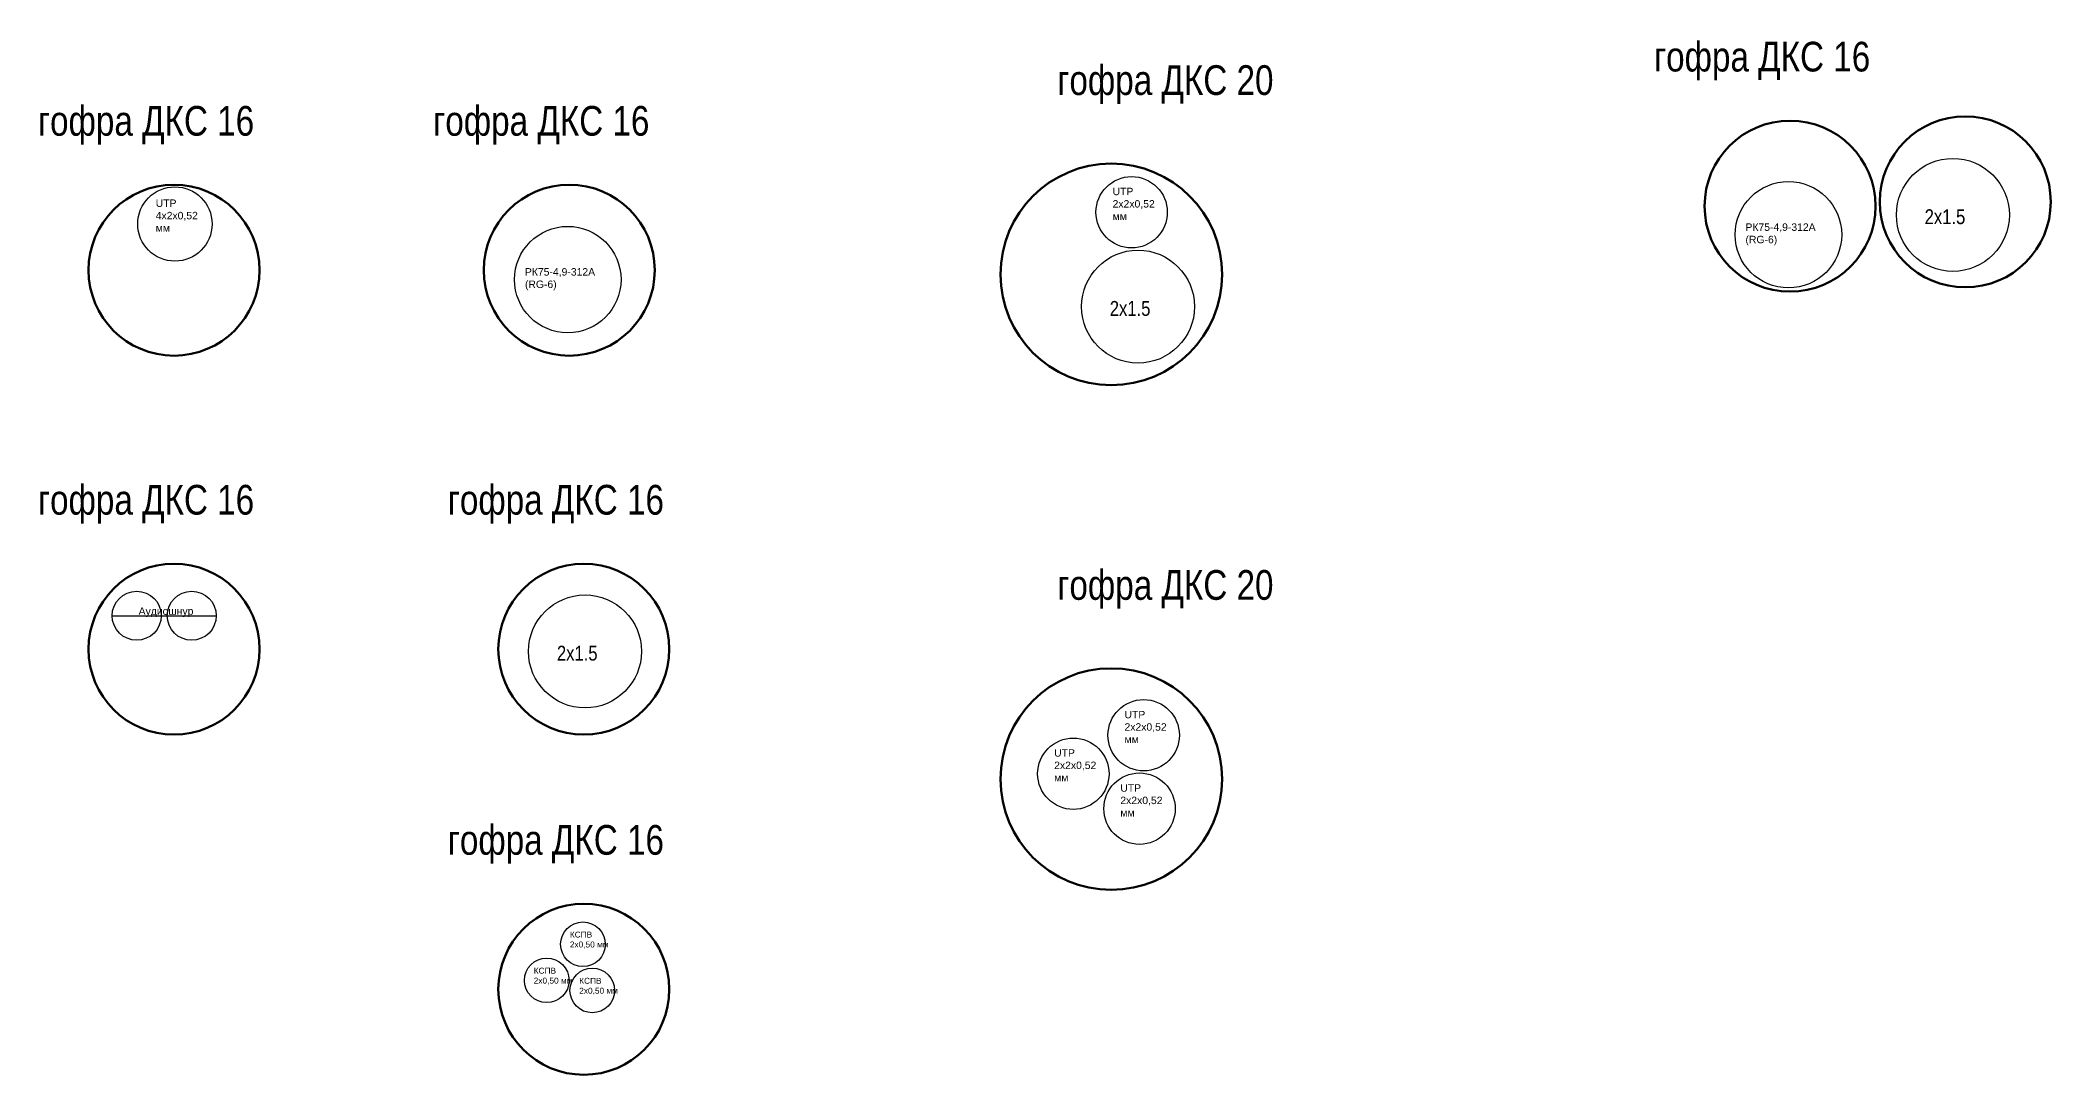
# Model space of a CAD drawing. Header units: millimetres. Extents: x -8189 to 16488, y -6763 to 17206.
# Drawn here: x -6710.3 to -6575.1, y -6527 to -6457.4 of the extents above; entities that cross this region are included whole.
import ezdxf

# ---------------------------------------------------------------- set-up
doc = ezdxf.new("R2010")
doc.units = ezdxf.units.MM
for name, color, linetype in [('05 Слаботочка', 7, 'Continuous'), ('06 Авт-ка климата', 7, 'Continuous'), ('08 Пож. и техн. сигн.', 7, 'Continuous'), ('13 Трассы и коробки слаботочки', 7, 'Continuous')]:
    doc.layers.add(name, color=color, linetype=linetype)
doc.styles.get("Standard").update_dxf_attribs({"font": 'arial.ttf'})

msp = doc.modelspace()

# ---------------------------------------------------------------- texts
at = {"layer": '05 Слаботочка', "color": 6, "width": 0.8}
msp.add_text('2x1.5', height=1, dxfattribs=at).set_placement((-6583.54, -6469.78))
at = {"layer": '05 Слаботочка', "color": 6, "char_height": 0.5, "width": 2.8168, "attachment_point": 1}
for s, insert in [('{UTP 4х2х0,52 мм}', (-6702.5, -6468.12)), ('{РК75-4,9-312А (RG-6)}', (-6595.59, -6469.73)), ('{РК75-4,9-312А (RG-6)}', (-6677.67, -6472.74)), ('{Аудиошнур}', (-6703.65, -6495.56))]:
    msp.add_mtext(s, dxfattribs=dict(at, insert=insert))
at = {"layer": '06 Авт-ка климата', "color": 5, "width": 0.8}
for p in [(-6638.34, -6475.95), (-6675.52, -6499.14)]:
    msp.add_text('2x1.5', height=1, dxfattribs=at).set_placement(p)
at = {"layer": '06 Авт-ка климата', "color": 5, "insert": (-6638.15, -6467.33), "char_height": 0.5, "width": 2.8168, "attachment_point": 1}
msp.add_mtext('{UTP 2х2х0,52 мм}', dxfattribs=at)
at = {"layer": '08 Пож. и техн. сигн.', "color": 1, "width": 2.8168, "attachment_point": 1}
for s, insert, char_height in [('{UTP 2х2х0,52 мм}', (-6637.35, -6502.52), 0.5), ('{UTP 2х2х0,52 мм}', (-6642.08, -6505.1), 0.5), ('{UTP 2х2х0,52 мм}', (-6637.63, -6507.46), 0.5), ('{КСПВ 2х0,50 мм}', (-6674.65, -6517.37), 0.4), ('{КСПВ 2х0,50 мм}', (-6677.08, -6519.8), 0.4), ('{КСПВ 2х0,50 мм}', (-6674.02, -6520.48), 0.4)]:
    msp.add_mtext(s, dxfattribs=dict(at, insert=insert, char_height=char_height))
at = {"layer": '13 Трассы и коробки слаботочки', "width": 0.8}
for s, p in [('гофра ДКС 16', (-6601.74, -6459.51)), ('гофра ДКС 20', (-6641.87, -6461.09)), ('гофра ДКС 16', (-6710.42, -6463.83)), ('гофра ДКС 16', (-6683.84, -6463.83)), ('гофра ДКС 16', (-6710.42, -6489.32)), ('гофра ДКС 16', (-6682.86, -6489.32)), ('гофра ДКС 20', (-6641.87, -6495.05)), ('гофра ДКС 16', (-6682.86, -6512.2))]:
    msp.add_text(s, height=2, dxfattribs=at).set_placement(p)

# ---------------------------------------------------------------- linework, layer by layer
at = {"layer": '05 Слаботочка', "color": 6}
msp.add_line((-6705.43, -6496.12), (-6698.43, -6496.12), dxfattribs=at)
for centre, radius in [((-6581.64, -6469.16), 3.8), ((-6592.7, -6470.49), 3.58), ((-6701.21, -6469.77), 2.5), ((-6674.79, -6473.51), 3.58), ((-6703.78, -6496.12), 1.65), ((-6700.08, -6496.12), 1.65)]:
    msp.add_circle(centre, radius, dxfattribs=at)
at = {"layer": '06 Авт-ка климата', "color": 5}
for centre, radius in [((-6636.87, -6468.98), 2.4), ((-6636.44, -6475.33), 3.8), ((-6673.63, -6498.52), 3.8)]:
    msp.add_circle(centre, radius, dxfattribs=at)
at = {"layer": '08 Пож. и техн. сигн.', "color": 1}
for centre, radius in [((-6636.06, -6504.16), 2.4), ((-6640.79, -6506.75), 2.4), ((-6636.34, -6509.1), 2.4), ((-6673.77, -6518.22), 1.5), ((-6676.2, -6520.65), 1.5), ((-6673.14, -6521.33), 1.5)]:
    msp.add_circle(centre, radius, dxfattribs=at)
at = {"layer": '13 Трассы и коробки слаботочки', "lineweight": 40}
for centre, radius in [((-6592.59, -6468.57), 5.75), ((-6580.81, -6468.28), 5.75), ((-6638.24, -6473.16), 7.45), ((-6701.27, -6472.88), 5.75), ((-6674.69, -6472.88), 5.75), ((-6701.27, -6498.37), 5.75), ((-6673.71, -6498.37), 5.75), ((-6638.24, -6507.11), 7.45), ((-6673.71, -6521.25), 5.75)]:
    msp.add_circle(centre, radius, dxfattribs=at)

msp.set_redraw_order([(e.dxf.handle, doc.entitydb.next_handle()) for e in msp.query("TEXT MTEXT ATTDEF DIMENSION ARC_DIMENSION")])  # texts and dimensions are drawn at this point

doc.saveas('drawing.dxf')
